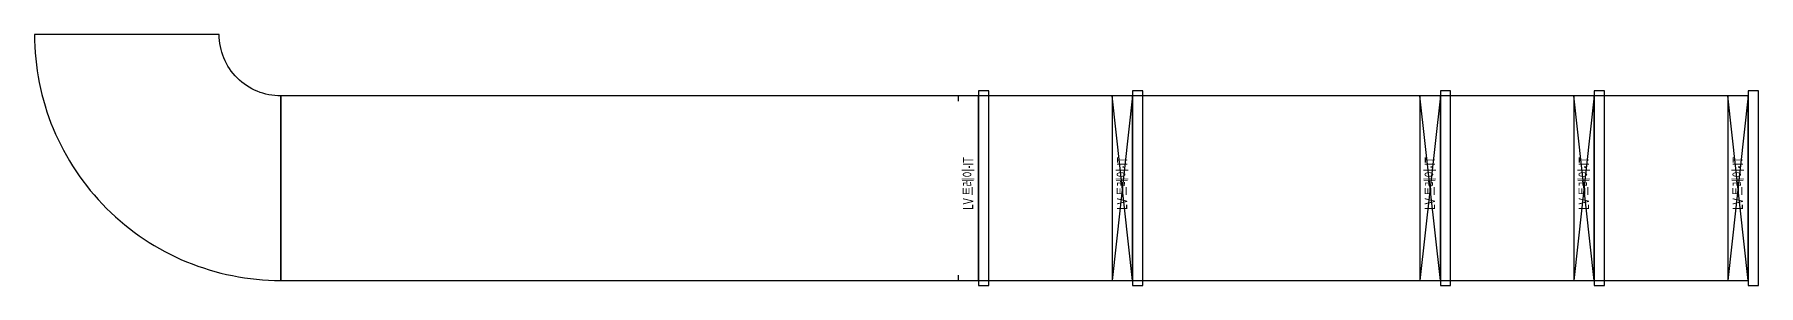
# Model space of a CAD drawing. Header units: millimetres. Extents: x -19577 to 374132, y 182625 to 847314.
# Drawn here: x 342650 to 351050, y 576125 to 577350 of the extents above; entities that cross this region are included whole.
import ezdxf
from ezdxf.enums import TextEntityAlignment as Align

# ---------------------------------------------------------------- set-up
doc = ezdxf.new("R2010")
doc.units = ezdxf.units.MM
doc.header["$LTSCALE"] = 150
doc.layers.add('-----26 Electrical Cable Tray_LV_STSPDU_A', color=181, linetype='Continuous')
doc.styles.add('ELEC', font='Dotum.ttf')

msp = doc.modelspace()

# ---------------------------------------------------------------- texts
at = {"color": 0, "style": 'ELEC', "width": 0.7}
for p in [(347199, 576623.5), (347949, 576623.5), (349449, 576623.5), (350199, 576623.5), (350949, 576623.5)]:
    msp.add_text('LV 트레이-IT', height=50, rotation=90, dxfattribs=at).set_placement(p, align=Align.MIDDLE_CENTER)

# ---------------------------------------------------------------- linework, layer by layer
at = {"layer": '-----26 Electrical Cable Tray_LV_STSPDU_A', "elevation": 0}
msp.add_lwpolyline([(343850, 577050), (343850, 577050, -0.414214), (343550, 577350), (343550, 577350), (342650, 577350, 0.414214), (343850, 576150)], format="xyb", close=True, dxfattribs=at)
msp.add_lwpolyline([(343850, 577050), (343850, 577050, -0.414214), (343550, 577350), (343550, 577350), (342650, 577350, 0.414214), (343850, 576150)], format="xyb", close=True, dxfattribs=at)
at = {"layer": '-----26 Electrical Cable Tray_LV_STSPDU_A'}
msp.add_lwpolyline([(343850, 577050), (343850, 577050, -0.414214), (343550, 577350), (343550, 577350), (342650, 577350, 0.414214), (343850, 576150)], format="xyb", close=True, dxfattribs=at)
msp.add_lwpolyline([(343850, 577050), (343850, 577050, -0.414214), (343550, 577350), (343550, 577350), (342650, 577350, 0.414214), (343850, 576150)], format="xyb", close=True, dxfattribs=at)
at = {"layer": '-----26 Electrical Cable Tray_LV_STSPDU_A', "elevation": 0}
for points in [[(343850, 577050), (343850, 576150), (349500, 576150), (349500, 577050)], [(343850, 577050), (343850, 576150), (348000, 576150), (348000, 577050)], [(343850, 577050), (343850, 576150), (351000, 576150), (351000, 577050)], [(343850, 577050), (343850, 576150), (348000, 576150), (348000, 577050)], [(343850, 577050), (343850, 576150), (350250, 576150), (350250, 577050)], [(348000, 576150), (348000, 577050), (347900, 577050), (347900, 576150)], [(349500, 576150), (349500, 577050), (349400, 577050), (349400, 576150)], [(350250, 576150), (350250, 577050), (350150, 577050), (350150, 576150)], [(351000, 576150), (351000, 577050), (350900, 577050), (350900, 576150)]]:
    msp.add_lwpolyline(points, close=True, dxfattribs=at)
for points in [[(348000, 576150), (347900, 577050)], [(348000, 577050), (347900, 576150)], [(349500, 576150), (349400, 577050)], [(349500, 577050), (349400, 576150)], [(350250, 576150), (350150, 577050)], [(350250, 577050), (350150, 576150)], [(351000, 576150), (350900, 577050)], [(351000, 577050), (350900, 576150)]]:
    msp.add_lwpolyline(points, dxfattribs=at)
at = {"color": 0, "elevation": 0}
for points in [[(347150, 576175), (347150, 576150), (347250, 576150), (347250, 577050), (347150, 577050), (347150, 577025)], [(347250, 576125), (347300, 576125), (347300, 577075), (347250, 577075), (347250, 576125)], [(347900, 576175), (347900, 576150), (348000, 576150), (348000, 577050), (347900, 577050), (347900, 577025)], [(348000, 576125), (348050, 576125), (348050, 577075), (348000, 577075), (348000, 576125)], [(349400, 576175), (349400, 576150), (349500, 576150), (349500, 577050), (349400, 577050), (349400, 577025)], [(349500, 576125), (349550, 576125), (349550, 577075), (349500, 577075), (349500, 576125)], [(350150, 576175), (350150, 576150), (350250, 576150), (350250, 577050), (350150, 577050), (350150, 577025)], [(350250, 576125), (350300, 576125), (350300, 577075), (350250, 577075), (350250, 576125)], [(350900, 576175), (350900, 576150), (351000, 576150), (351000, 577050), (350900, 577050), (350900, 577025)], [(351000, 576125), (351050, 576125), (351050, 577075), (351000, 577075), (351000, 576125)]]:
    msp.add_lwpolyline(points, dxfattribs=at)

msp.set_redraw_order([(e.dxf.handle, doc.entitydb.next_handle()) for e in msp.query("TEXT MTEXT ATTDEF DIMENSION ARC_DIMENSION")])  # texts and dimensions are drawn at this point

doc.saveas('drawing.dxf')
